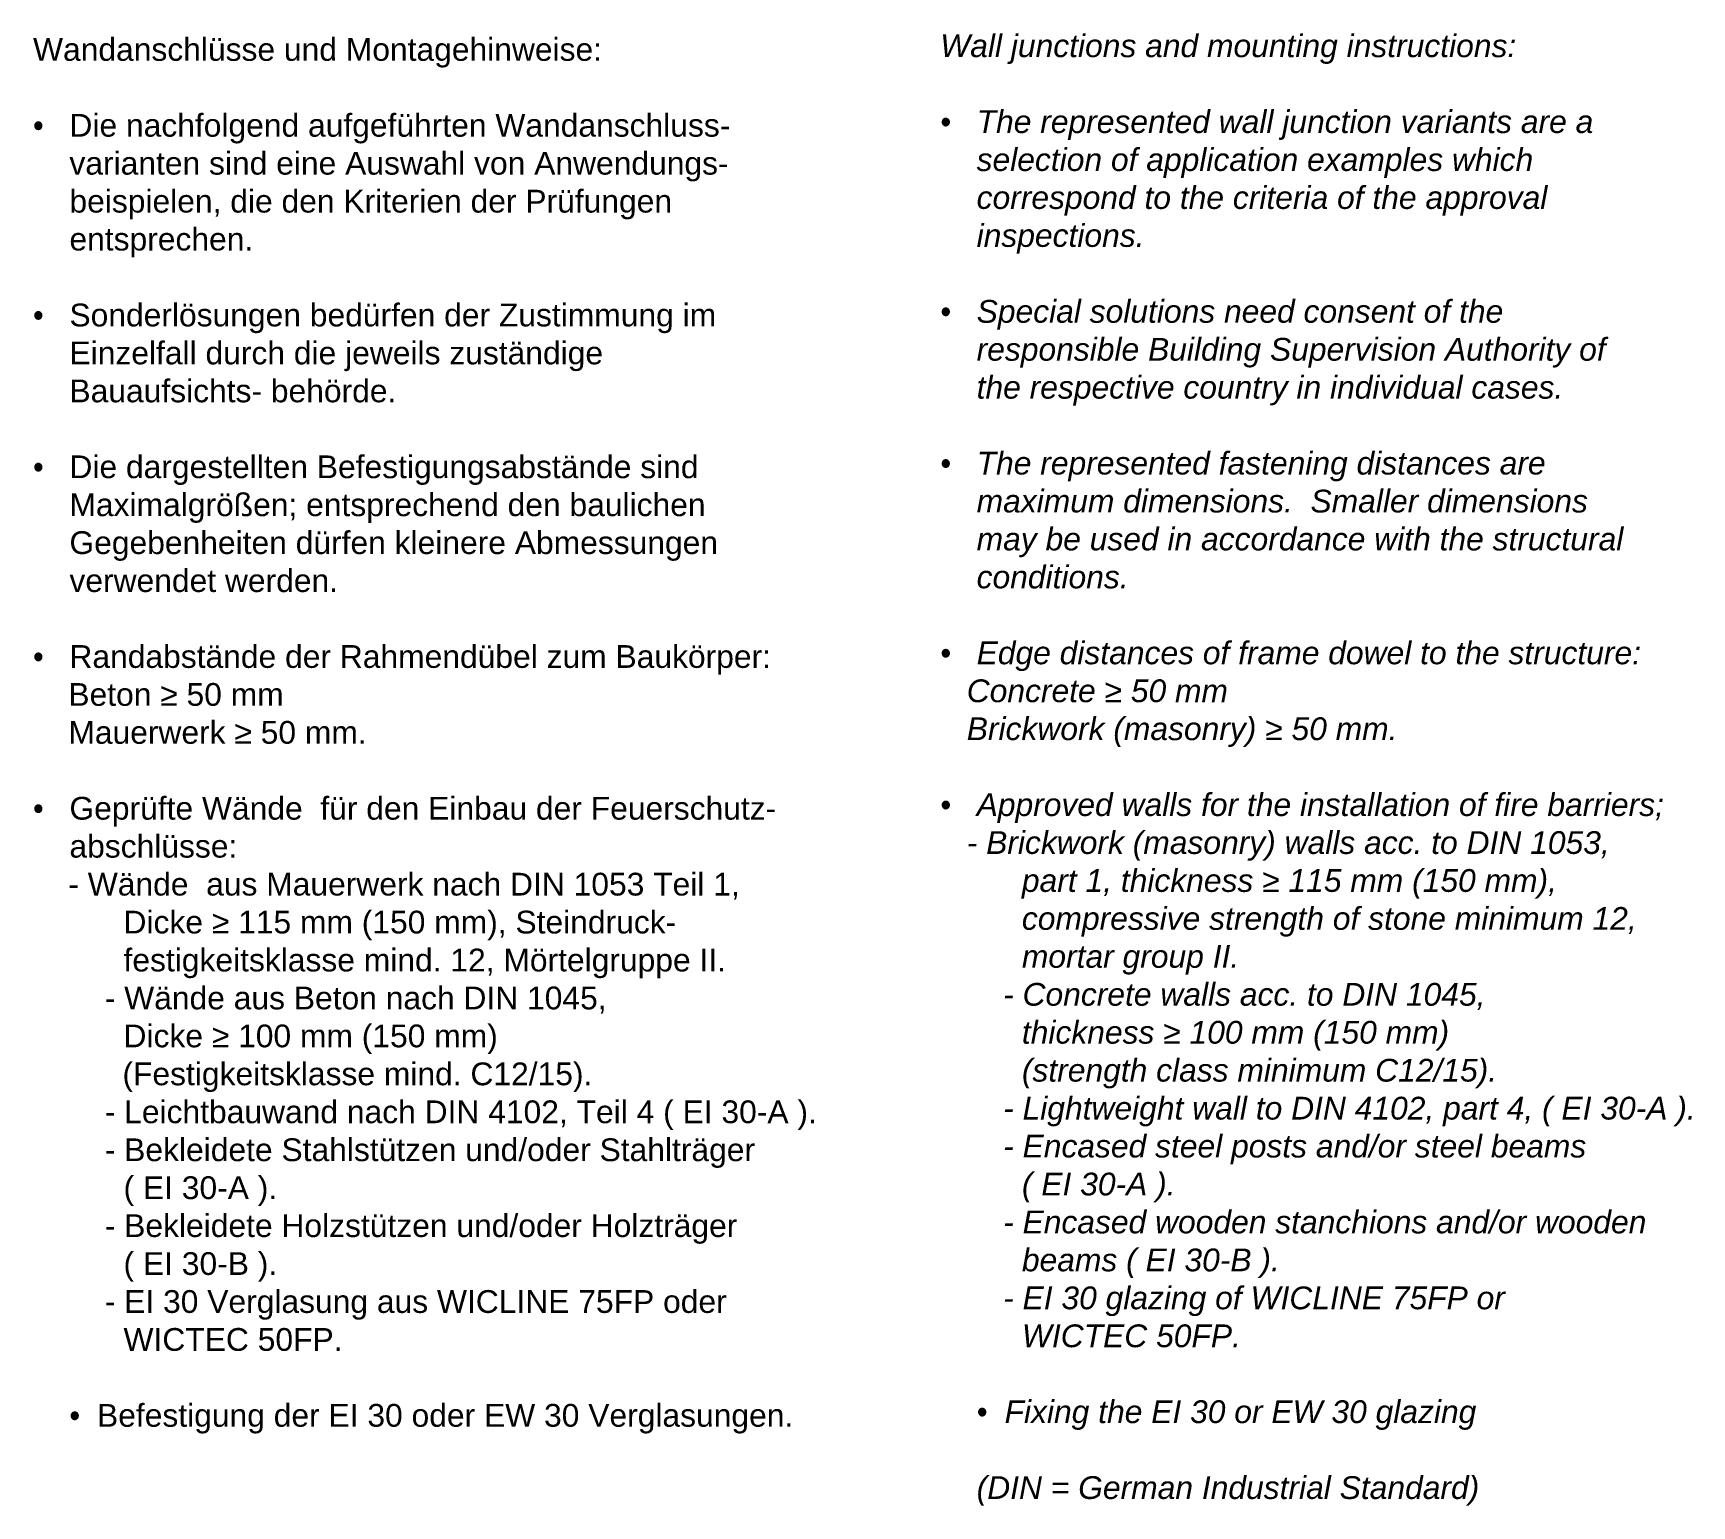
# Model space of a CAD drawing. Header units: millimetres. Extents: x -1598 to 10110, y -2803 to 662.
# Drawn here: x -1530.2 to -1165.8, y -141.3 to 182.2 of the extents above; entities that cross this region are included whole.
import ezdxf

# ---------------------------------------------------------------- set-up
doc = ezdxf.new("R2010")
doc.units = ezdxf.units.MM
doc.layers.add('WBC-GER-ENG', color=7, linetype='Continuous')
doc.styles.add('SWISSL', font='swissl.ttf')

msp = doc.modelspace()

# ---------------------------------------------------------------- texts
at = {"layer": 'WBC-GER-ENG', "char_height": 4, "attachment_point": 1, "style": 'SWISSL'}
for s, insert, width in [('{\\fSwis721 BT|b0|i0|c0|p34;\\H1.25x;\\C40;Wandanschlüsse und Montagehinweise:^J\\P\\pi-8,l8,t8;\\fSymbol|b0|i0|c2|p18;\\C10;·^I\\fSwis721 Lt BT|b0|i0|c0|p34;Die nachfolgend aufgeführten Wandanschluss- varianten sind eine Auswahl von Anwendungs- beispielen, die den Kriterien der Prüfungen entsprechen.^J\\P\\fSymbol|b0|i0|c2|p18;·^I\\fSwis721 Lt BT|b0|i0|c0|p34;Sonderlösungen bedürfen der Zustimmung im Einzelfall durch die jeweils zuständige Bauaufsichts- behörde.^J\\P\\fSymbol|b0|i0|c2|p18;·^I\\fSwis721 Lt BT|b0|i0|c0|p34;Die dargestellten Befestigungsabstände sind Maximalgrößen; entsprechend den baulichen Gegebenheiten dürfen kleinere Abmessungen verwendet werden.\\P\\pi0,l0,tz;\\fSwis721 BT|b0|i0|c0|p34;\\C40;\\P\\pi-8,l8,t8;\\fSymbol|b0|i0|c2|p18;\\C1;·^I\\fSwis721 Lt BT|b0|i0|c0|p34;Randabstände der Rahmendübel zum Baukörper:^J    Beton ≥ 50 mm^J    Mauerwerk ≥ 50 mm.^J\\P\\fSymbol|b0|i0|c2|p18;\\C10;·^I\\fSwis721 Lt BT|b0|i0|c0|p34;Geprüfte Wände  für den Einbau der Feuerschutz- abschlüsse:^J    - Wände  aus Mauerwerk nach DIN 1053 Teil 1, \\P\\pt8,16;^I^I  Dicke ≥ 115 mm (150 mm), Steindruck- \\P  ^I^I  festigkeitsklasse mind. 12, Mörtelgruppe II.\\P\\pi0,t8;    - Wände aus Beton nach DIN 1045, \\P\\pi-8,t8,16;^I^I  Dicke ≥ 100 mm (150 mm)\\P\\pi0,t8;      (Festigkeitsklasse mind. C12/15).\\P    - Leichtbauwand nach DIN 4102, Teil 4 ( EI 30-A ).\\P    - Bekleidete Stahlstützen und/oder Stahlträger \\P\\pi-8,t8,16;^I^I  ( EI 30-A ).\\P\\pi0,t8;    - Bekleidete Holzstützen und/oder Holzträger  \\P\\pi-8,t8,16;^I^I  ( EI 30-B ).\\P\\pi0,t8;    - EI 30 Verglasung aus WICLINE 75FP oder \\P\\pi-8,t8,16;^I^I  WICTEC 50FP.\\P\\pi0,t8;\\P\\fSymbol|b0|i0|c2|p18;·  \\fSwis721 Lt BT|b0|i0|c0|p34;Befestigung der EI 30 oder EW 30 Verglasungen.}', (-1530.233312, 181.124115), 164.61730012), ('{\\fSwis721 BT|b0|i1|c0|p34;\\H1.25x;\\C40;Wall junctions and mounting instructions:^J\\P\\pi-8,l8,t8;\\fSymbol|b0|i1|c2|p18;\\C1;·^I\\fSwis721 Lt BT|b0|i1|c0|p34;The represented wall junction variants are a selection of application examples which correspond to the criteria of the approval inspections\\C10;.^J\\P\\fSymbol|b0|i1|c2|p18;\\C1;·^I\\fSwis721 Lt BT|b0|i1|c0|p34;Special solutions need consent of the responsible Building Supervision Authority of the respective country in individual cases.^J\\P\\fSymbol|b0|i1|c2|p18;·^I\\fSwis721 Lt BT|b0|i1|c0|p34;The represented fastening distances are maximum dimensions.  Smaller dimensions may be used in accordance with the structural conditions.^J\\fSwis721 BT|b0|i1|c0|p34;\\C40;\\P\\fSymbol|b0|i1|c2|p18;\\C1;·^I\\fSwis721 Lt BT|b0|i1|c0|p34;Edge distances of frame dowel to the structure:^J   Concrete ≥ 50 mm^J   Brickwork (masonry) ≥ 50 mm.^J\\P\\fSymbol|b0|i1|c2|p18;\\C10;·^I\\fSwis721 Lt BT|b0|i1|c0|p34;Approved walls for the installation of fire barriers; ^J   - Brickwork (masonry) walls acc. to DIN 1053,\\P\\pt8,16;^I^I part 1, thickness ≥ 115 mm (150 mm),\\P^I^I compressive strength of stone minimum 12,\\P^I^I mortar group II. \\P\\pi0,t8;   - Concrete walls acc. to DIN 1045, \\P\\pi-8,t8,16;^I^I thickness ≥ 100 mm (150 mm) \\P^I^I (strength class minimum C12/15).\\P\\pi0,t8;   - Lightweight wall to DIN 4102, part 4, ( EI 30-A ).\\P   - Encased steel posts and/or steel beams \\P\\pi-8,t8,16;^I^I ( EI 30-A ).\\P\\pi0,t8;   - Encased wooden stanchions and/or wooden \\P\\pt16;^I beams ( EI 30-B ).\\P\\pt8;   - EI 30 glazing of WICLINE 75FP or \\P\\pi-8,t8,16;^I^I WICTEC 50FP.\\P\\pi0,t8;\\P\\fSymbol|b0|i1|c2|p18;\\C1;· \\fSwis721 Lt BT|b0|i1|c0|p34; Fixing the EI 30 or EW 30 glazing\\P\\P\\C10;(DIN = German Industrial Standard)}', (-1330.909097, 181.924708), 156.91765316)]:
    msp.add_mtext(s, dxfattribs=dict(at, insert=insert, width=width))

doc.saveas('drawing.dxf')
